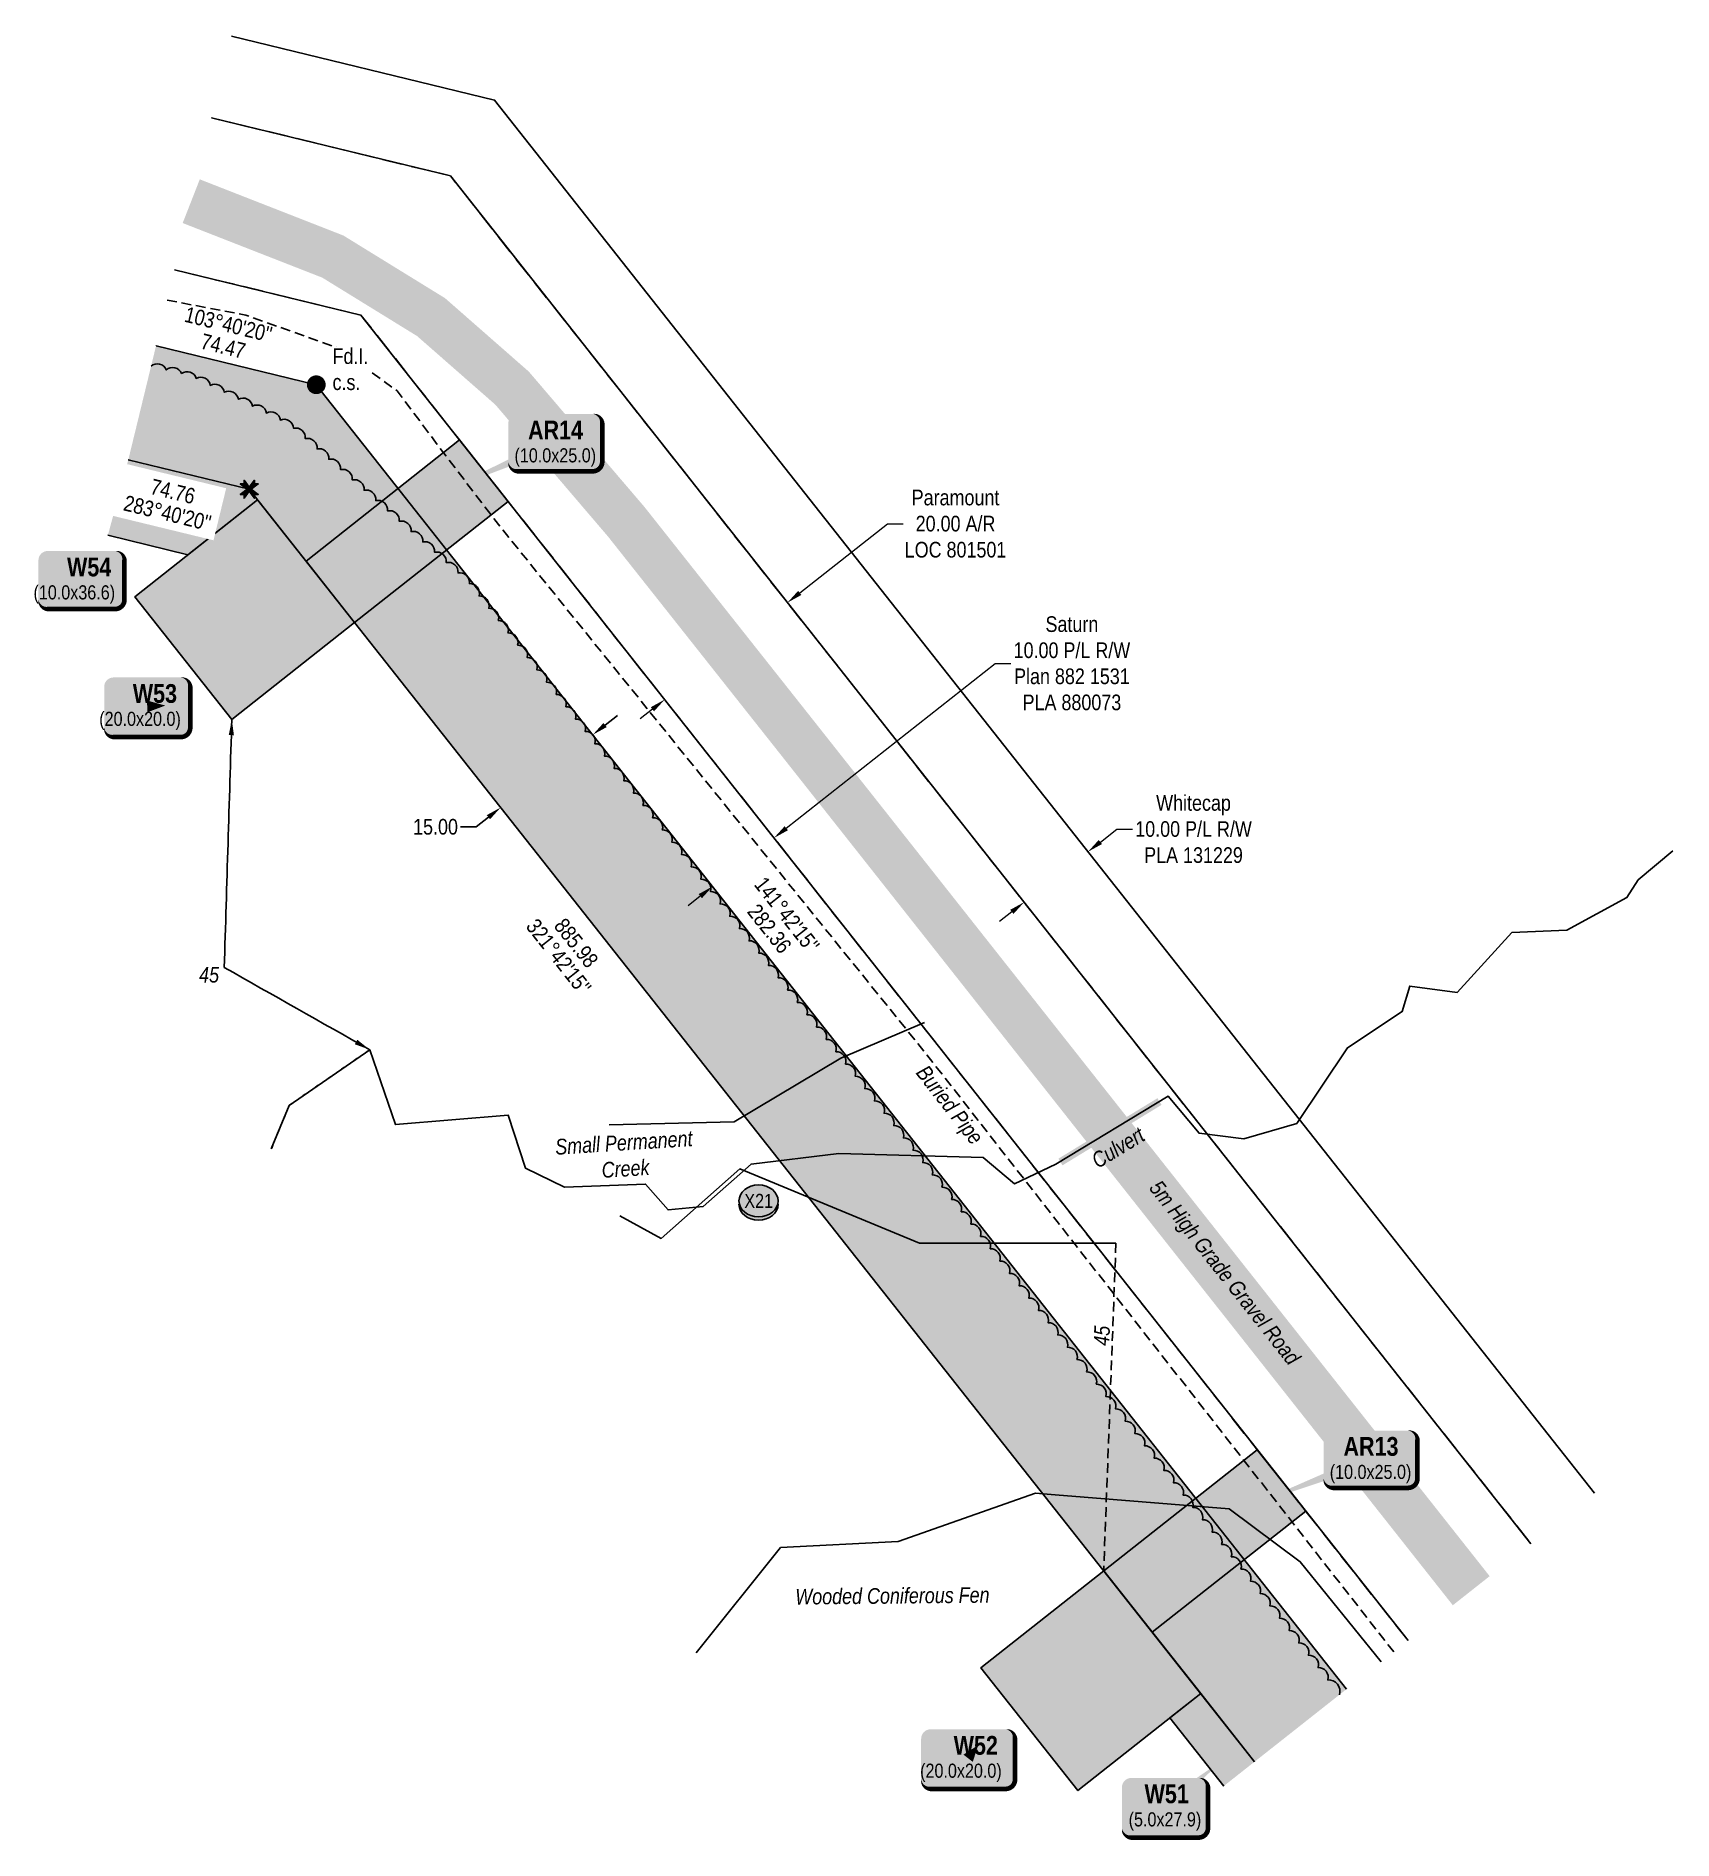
# Model space of a CAD drawing. Extents: x 521099 to 549685, y 6023217 to 6034691.
# Drawn here: x 548640 to 549685, y 6026429 to 6027581 of the extents above; entities that cross this region are included whole.
import ezdxf
from ezdxf.enums import TextEntityAlignment as Align

# ---------------------------------------------------------------- set-up
doc = ezdxf.new("R2010")
doc.units = 0
doc.header["$LTSCALE"] = 5
doc.header["$PDSIZE"] = 0.5
for name, pattern in [('0', [1, 1, 0]), ('foc-ACCESSROAD', [3.75, 2.5, -1.25]), ('foc-TIELINE', [1.875, 1.25, -0.625]), ('foc-TOPO', [1, 0.2, -0.8]), ('foc-WHEELTRACKS', [2, 0.4, -1.6]), ('UG_PIPE', [1.875, 1.25, -0.625])]:
    doc.linetypes.add(name, pattern=pattern)
doc.layers.get('Defpoints').update_dxf_attribs({"color": 9})
for name, color, linetype, lineweight in [('AS-GENERAL', 48, 'Continuous', 18), ('C-RW-T', 13, 'Continuous', 9), ('F-AR-T', 190, 'Continuous', 9), ('F-RW-T', 190, 'Continuous', 9), ('T-TEXT', 48, 'Continuous', 18), ('T-TIE-T', 201, 'Continuous', 18)]:
    doc.layers.add(name, color=color, linetype=linetype, lineweight=lineweight)
for name, color, linetype in [('AS-PIPE-UG', 44, 'UG_PIPE'), ('AS-PIPE-UG-T', 44, 'Continuous'), ('AS-ROADS', 254, 'Continuous'), ('C-RW', 13, 'Continuous'), ('F-AR', 190, 'foc-ACCESSROAD'), ('F-RW', 190, 'Continuous'), ('L-BD', 7, 'Continuous'), ('L-MON', 1, 'Continuous'), ('L-MON-T', 1, 'Continuous'), ('P-CROSSINGS', 250, 'Continuous'), ('P-PROPOSED', 10, 'Continuous'), ('P-PROPOSED-H', 21, 'Continuous'), ('P-TEMP-BLOCKS', 250, 'Continuous'), ('P-TEMP-H', 41, 'Continuous'), ('P-TEMP_WORKSPACE', 46, 'Continuous'), ('P-TXT', 4, 'Continuous'), ('P-WORKAREA', 113, 'Continuous'), ('P-WORKAREA-H', 111, 'Continuous'), ('T-BUSH', 110, '0'), ('T-CREEK', 160, 'Continuous'), ('T-GENERAL', 48, 'foc-TOPO'), ('T-SLOPE', 48, 'Continuous'), ('T-TIE', 201, 'foc-TIELINE'), ('T-WATER-P3', 160, 'foc-WHEELTRACKS'), ('T-WATER-T', 170, 'Continuous'), ('WETLAND', 143, 'Continuous'), ('WETLAND-T', 146, 'Continuous')]:
    doc.layers.add(name, color=color, linetype=linetype)
doc.styles.add('80', font='ARIALN.TTF', dxfattribs={"height": 10})
doc.styles.add('80CG', font='ARIALN.TTF', dxfattribs={"height": 10})
doc.styles.add('80L', font='ARIALN.TTF', dxfattribs={"height": 10})
doc.styles.add('BOLD', font='ARIALNB.TTF')
doc.styles.add('Crossing', font='ARIALN.TTF', dxfattribs={"height": 10})
doc.styles.add('foc-LtypeFont', font='ARIALN.TTF', dxfattribs={"height": 7.349999999999999})
doc.linetypes.add('foc-TOPO-flowdirection-NOLINE', pattern='A,0,[">",foc-LtypeFont,S=0.3,R=0,X=0,Y=-0.945],-20,[">",foc-LtypeFont,S=0.3,R=0,X=0,Y=-0.945],0', length=20)
doc.dimstyles.new('Compass 5 000', dxfattribs={"dimscale": 5, "dimtxt": 9, "dimasz": 2, "dimexe": 0.2, "dimexo": 0.0625, "dimgap": 0.5, "dimtad": 0, "dimtih": 1, "dimtoh": 1, "dimzin": 0, "dimdsep": 46, "dimtxsty": '80CG', "dimcen": 0.1, "dimse1": 1, "dimse2": 1, "dimclrd": 256, "dimclrt": 256, "dimaunit": 1, "dimadec": 4, "dimazin": 0, "dimtfac": 0.06, "dimtofl": 0, "dimtmove": 0, "dimatfit": 1, "dimfxl": 0.2, "dimtolj": 1, "dimtzin": 0, "dimlwd": -1, "dimarcsym": 0})

msp = doc.modelspace()

# ---------------------------------------------------------------- texts
at = {"layer": 'AS-PIPE-UG-T', "insert": (549209.0723207565, 6026924.981116003), "char_height": 9.994814499999991, "attachment_point": 1, "rotation": 308.01220068072575, "style": '80L'}
msp.add_mtext_dynamic_manual_height_columns('{\\fArial Narrow|b0|i1|c0|p34;Buried Pipe}', width=59.00526688988402, gutter_width=49.97407249999997, heights=[0], dxfattribs=at)
at = {"layer": 'L-BD', "linetype": 'Continuous', "style": '80L'}
for s, rotation, p in [("103°40'20''", 346.3274000000093, (548762.4688512099, 6027397.184769965)), ('74.47', 346.3274000000093, (548759.1022849646, 6027383.345760236)), ("141°42'15''", 308.3009999999953, (549119.283938161, 6027019.948005694)), ('282.36', 308.3009999999953, (549108.1068342311, 6027011.120531187)), ("321°42'15''", 308.2955999999963, (548973.4932850726, 6026993.167808259)), ('885.98', 308.2955999999963, (548984.6712199496, 6027001.994230545))]:
    msp.add_text(s, height=9.9948145, rotation=rotation, dxfattribs=at).set_placement(p, align=Align.MIDDLE)
at = {"layer": 'T-GENERAL', "linetype": 'Continuous', "insert": (549312.6549388638, 6026866.091673232), "char_height": 9.99481449999999, "attachment_point": 1, "rotation": 31.294928690532377, "style": '80L'}
msp.add_mtext_dynamic_manual_height_columns('{\\fArial Narrow|b0|i1|c0|p34;Culvert}', width=19.38158726369249, gutter_width=49.97407249999994, heights=[0], dxfattribs=at)
at = {"layer": 'T-TEXT', "linetype": 'Continuous', "insert": (549357.9890630693, 6026851.388099791), "char_height": 9.994814499999991, "attachment_point": 1, "rotation": 308.3094204603117, "style": '80L'}
msp.add_mtext_dynamic_manual_height_columns('{\\fArial Narrow|b0|i1|c0|p34;5m High Grade Gravel Road}', width=145.7610748793109, gutter_width=49.97407249999997, heights=[0], dxfattribs=at)
at = {"layer": 'T-TIE-T', "insert": (548743.7001724711, 6026986.656609011), "char_height": 9.99481449999999, "attachment_point": 1, "style": '80L'}
msp.add_mtext_dynamic_manual_height_columns('{\\fArial Narrow|b0|i1|c0|p34;45}', width=13.01957534656889, gutter_width=249.8703624999999, heights=[0], dxfattribs=at)
at = {"layer": 'T-TIE-T', "insert": (549315.1477768719, 6026744.827876616), "char_height": 9.994814499999991, "attachment_point": 1, "rotation": 87.85953289747506, "style": '80L'}
msp.add_mtext_dynamic_manual_height_columns('{\\fArial Narrow|b0|i1|c0|p34;45}', width=13.01957534656889, gutter_width=49.97407249999997, heights=[0], dxfattribs=at)
at = {"layer": 'T-WATER-T', "insert": (548970.4354809169, 6026876.550137849), "char_height": 9.99481449999999, "attachment_point": 1, "rotation": 3.651901204895315, "style": '80L'}
msp.add_mtext_dynamic_manual_height_columns('\\pi0.45563;{\\fArial Narrow|b0|i1|c0|p34;Small Permanent \\P\\pi29.128;Creek}', width=88.36247782917407, gutter_width=249.8703624999999, heights=[0], dxfattribs=at)
at = {"layer": 'WETLAND-T', "insert": (549123.7640290136, 6026589.211889086), "char_height": 9.99481449999999, "attachment_point": 1, "rotation": 0.5643299785668897, "style": '80L'}
msp.add_mtext_dynamic_manual_height_columns('\\pi0.76584;{\\fArial Narrow|b0|i1|c0|p34;Wooded Coniferous Fen}', width=123.9306546685328, gutter_width=249.8703624999999, heights=[0], dxfattribs=at)

# ---------------------------------------------------------------- blocks, each defined once
blk = doc.blocks.new('xing2')
h = blk.add_hatch(color=50)
h.dxf.hatch_style = 1
edge = h.paths.add_edge_path()
edge.add_ellipse((0, 0), major_axis=(-12.5, 0), ratio=0.8162973455633619, start_angle=0, end_angle=360)
h = blk.add_hatch(color=250)
h.dxf.hatch_style = 1
edge = h.paths.add_edge_path()
edge.add_ellipse((0, -2.047489049626165), major_axis=(-12.5, 0), ratio=0.8162973455633619, start_angle=0, end_angle=180)
edge.add_line((12.5, -2.047489049626165), (12.5, 0))
edge.add_ellipse((0, 0), major_axis=(-12.5, 0), ratio=0.8162973455633619, start_angle=0, end_angle=180, ccw=False)
edge.add_line((-12.5, 0), (-12.5, -2.047489049626165))
at = {"color": 250}
blk.add_ellipse((0, 0), major_axis=(-12.5, 0), ratio=0.8162973455633619, dxfattribs=at)
blk.add_ellipse((0, -2.047489049626165), major_axis=(-12.5, 0), ratio=0.8162973455633619, start_param=0, end_param=3.141592653589793, dxfattribs=at)
at = {"color": 250, "style": 'Crossing'}
blk.add_attdef('CROSSING', text='', height=9, dxfattribs=at).set_placement((0.08916442567715421, 0.0199513138486509), align=Align.MIDDLE_CENTER)
at = {"color": 250, "style": 'Crossing', "flags": 1}
for tag, p in [('OWNER', (0.08916442567715421, -12.49201765665748)), ('DESCRIPTION', (0.08916442567715421, -25.770021277247)), ('LOCATION', (0.08916442567715421, -39.30337514164421)), ('DWG_REF', (0.08916442567715421, -52.83672900604233))]:
    blk.add_attdef(tag, text='', height=9, dxfattribs=at).set_placement(p, align=Align.MIDDLE_CENTER)
blk = doc.blocks.new('TEMP')
h = blk.add_hatch(color=255)
h.dxf.hatch_style = 1
h.paths.add_polyline_path([(-1.152061661774314, -0.6656854195645793), (-0.6656854224511335, -0.6656854195645793), (-0.6656854224511335, -1.152061655686338), (-5.273248504522599e-10, -0.2514284436956583), (0.6656854183820542, -1.152061663420681), (0.6656854183820542, -0.6656854208922597), (1.152061656810019, -0.6656854053035203), (0.2514284429676993, 5.273251835191672e-10), (1.152061671303363, 0.6656854258011662), (0.6656854287749412, 0.6656854258011663), (0.6656854131859291, 1.15206166422904), (-5.274159997625816e-10, 0.2514284397220763), (-0.6656854269836914, 1.152061669657268), (-0.6656854269836914, 0.6656854303339061), (-1.152061663105632, 0.6656854303339061), (-0.2514284404497631, 5.273246284076549e-10)])
h = blk.add_hatch(color=1)
h.dxf.hatch_style = 1
h.paths.add_polyline_path([(0, 0.0831890306941205), (-0.5656854269836911, 0.8485281428085727), (-0.5656854269836912, 0.5656854303339061), (-0.8485281394583578, 0.5656854303339061), (-0.0831890328488953, -1e-16), (-0.8485281349258001, -0.5656854195645793), (-0.5656854224511337, -0.5656854195645793), (-0.5656854224511337, -0.848528132039064), (0, -0.08318903609469999), (0.5656854183820542, -0.8485281365719856), (0.5656854183820542, -0.5656854240973191), (0.8485281399220184, -0.5656854150320213), (0.0831890339399251, -1e-16), (0.8485281444547581, 0.5656854258011663), (0.5656854319800914, 0.5656854258011663), (0.5656854229146121, 0.8485281473411308)])
at = {"color": 1}
for p, q in [((-0.0831890328488953, 0), (0.0831890339399252, 0)), ((0, 0.0831890306941205), (0, -0.08318903609469999))]:
    blk.add_line(p, q, dxfattribs=at)
at = {"color": 255, "flags": 128}
blk.add_lwpolyline([(-0.251428440449763, 5.27325e-10), (-1.152061663105632, 0.6656854303339061), (-0.6656854269836914, 0.6656854303339061), (-0.6656854269836914, 1.152061669657268), (-5.274159999999999e-10, 0.2514284397220763), (0.6656854131859291, 1.15206166422904), (0.6656854287749412, 0.6656854258011663), (1.152061671303363, 0.6656854258011663), (0.2514284429676991, 5.27325e-10), (1.152061656810019, -0.6656854053035204), (0.6656854183820542, -0.6656854208922596), (0.6656854183820542, -1.152061663420681), (-5.27325e-10, -0.2514284436956586), (-0.6656854224511335, -1.152061655686338), (-0.6656854224511335, -0.6656854195645793), (-1.152061661774314, -0.6656854195645793)], close=True, dxfattribs=at)
at = {"color": 1, "flags": 128}
blk.add_lwpolyline([(-0.0831890328488953, 0), (-0.8485281394583578, 0.5656854303339061), (-0.5656854269836913, 0.5656854303339061), (-0.5656854269836913, 0.8485281428085727), (0, 0.0831890306941205), (0.5656854229146121, 0.8485281473411305), (0.5656854319800914, 0.5656854258011663), (0.8485281444547581, 0.5656854258011663), (0.0831890339399252, 0), (0.8485281399220184, -0.5656854150320214), (0.5656854183820542, -0.5656854240973189), (0.5656854183820542, -0.8485281365719856), (0, -0.08318903609469999), (-0.5656854224511335, -0.848528132039064), (-0.5656854224511335, -0.5656854195645792), (-0.8485281349258001, -0.5656854195645792)], close=True, dxfattribs=at)
blk = doc.blocks.new('fdia')
at = {"color": 255, "const_width": 1}
blk.add_lwpolyline([(-0.5, 0, 1), (0.5, 0, 1)], format="xyb", close=True, dxfattribs=at)
blk = doc.blocks.new('Fdiaa')
blk.add_blockref('fdia', (0, 0))
blk = doc.blocks.new('fdib')
at = {"color": 1, "const_width": 1.6}
blk.add_lwpolyline([(-0.3999999999996362, 0, 0.9999999999999998), (0.3999999999996362, 0, 1)], format="xyb", close=True, dxfattribs=at)
at = {"color": 1}
blk.add_circle((0, 0), 0.8, dxfattribs=at)
blk = doc.blocks.new('Fdibb')
blk.add_blockref('fdib', (0, 0))
blk = doc.blocks.new('fdicc')
for name in ['Fdibb', 'Fdiaa']:
    blk.add_blockref(name, (0, 0))
blk = doc.blocks.new('FDI')
blk.add_blockref('fdicc', (0, 0))
blk = doc.blocks.new('*D740')
at = {"layer": 'C-RW-T', "transparency": 16777216}
for p, q in [((549319.4501146269, 6027066.454450274), (549329.8997308174, 6027074.704145616)), ((549329.8997308174, 6027074.704145616), (549339.8997308174, 6027074.704145616)), ((549262.9405312077, 6027021.841630186), (549255.0917029493, 6027015.645188063))]:
    blk.add_line(p, q, dxfattribs=at)
at = {"layer": 'C-RW-T', "linetype": 'Continuous', "transparency": 16777216}
for points in [[(549318.4173742733, 6027067.762588318), (549320.482854981, 6027065.146312231), (549311.6012863689, 6027060.258008152)], [(549261.9077908541, 6027023.14976823), (549263.9732715618, 6027020.533492142), (549270.7893594662, 6027028.038072309)]]:
    blk.add_solid(points, dxfattribs=at)
at = {"layer": 'Defpoints', "color": 0, "linetype": 'Continuous', "transparency": 16777216}
for p in [(549311.6012863689, 6027060.258008152), (549504.7531492463, 6026815.598932885), (549463.9412223436, 6026783.378997041)]:
    blk.add_point(p, dxfattribs=at)
at = {"layer": 'C-RW-T', "linetype": 'Continuous', "transparency": 16777216, "insert": (549378.9856789755, 6027074.704145616), "char_height": 10, "attachment_point": 5, "style": '80CG'}
blk.add_mtext('\\A1;Whitecap\\P10.00 P/L R/W\\PPLA 131229', dxfattribs=at)
blk = doc.blocks.new('*D741')
at = {"layer": 'Defpoints', "color": 0, "linetype": 'Continuous', "transparency": 16777216}
for p in [(549119.5733734514, 6027219.408036631), (549562.4350274918, 6026658.668866712), (549483.9992104704, 6026596.721677136)]:
    blk.add_point(p, dxfattribs=at)
at = {"layer": 'F-AR-T', "transparency": 16777216}
for p, q in [((549127.421024553, 6027225.605969526), (549183.4318351569, 6027269.842294646)), ((549183.4318351569, 6027269.842294646), (549193.4318351573, 6027269.842294646)), ((549033.2899053278, 6027151.262914157), (549025.4422542262, 6027145.064981261))]:
    blk.add_line(p, q, dxfattribs=at)
at = {"layer": 'F-AR-T', "linetype": 'Continuous', "transparency": 16777216}
for points in [[(549126.388035737, 6027226.913911377), (549128.4540133695, 6027224.298027676), (549119.5733734514, 6027219.408036631)], [(549032.2569165118, 6027152.570856009), (549034.3228941443, 6027149.954972307), (549041.13755643, 6027157.460847054)]]:
    blk.add_solid(points, dxfattribs=at)
at = {"layer": 'F-AR-T', "linetype": 'Continuous', "transparency": 16777216, "insert": (549226.9447955936, 6027269.842294646), "char_height": 10, "attachment_point": 5, "style": '80CG'}
blk.add_mtext('\\A1;Paramount\\P20.00 A/R\\PLOC 801501', dxfattribs=at)
blk = doc.blocks.new('*D742')
at = {"layer": 'Defpoints', "color": 0, "linetype": 'Continuous', "transparency": 16777216}
for p in [(549110.960178541, 6027069.053375209), (549348.0618204237, 6026768.841838479), (549308.843911875, 6026737.86824363)]:
    blk.add_point(p, dxfattribs=at)
at = {"layer": 'F-RW-T', "transparency": 16777216}
for p, q in [((549118.8078296394, 6027075.251308109), (549252.2039260664, 6027180.605132375)), ((549252.2039260664, 6027180.605132375), (549262.2039260664, 6027180.605132375)), ((549063.8946188944, 6027031.881847459), (549056.0469677956, 6027025.683914559))]:
    blk.add_line(p, q, dxfattribs=at)
at = {"layer": 'F-RW-T', "linetype": 'Continuous', "transparency": 16777216}
for points in [[(549117.7748408224, 6027076.559249959), (549119.8408184564, 6027073.943366259), (549110.960178541, 6027069.053375209)], [(549062.8616300775, 6027033.189789309), (549064.9276077114, 6027030.57390561), (549071.7422699933, 6027038.079780359)]]:
    blk.add_solid(points, dxfattribs=at)
at = {"layer": 'F-RW-T', "linetype": 'Continuous', "transparency": 16777216, "insert": (549301.2898742245, 6027180.605132375), "char_height": 10, "attachment_point": 5, "style": '80CG'}
blk.add_mtext('\\A1;Saturn\\P10.00 P/L R/W\\PPlan 882 1531\\PPLA 880073', dxfattribs=at)
blk = doc.blocks.new('*D743')
at = {"layer": 'Defpoints', "color": 0, "linetype": 'Continuous', "transparency": 16777216}
for p in [(548972.0063007656, 6027164.362705103), (548913.1794380974, 6027117.902312934), (548936.378925194, 6027088.527764469)]:
    blk.add_point(p, dxfattribs=at)
at = {"layer": 'P-TXT', "transparency": 16777216}
for p, q in [((549003.0534389606, 6027141.186089539), (549010.9010900585, 6027147.38402244)), ((548928.5312740961, 6027082.329831569), (548920.6836229819, 6027076.131898655)), ((548920.6836229819, 6027076.131898655), (548910.6836229819, 6027076.131898655))]:
    blk.add_line(p, q, dxfattribs=at)
at = {"layer": 'P-TXT', "linetype": 'Continuous', "transparency": 16777216}
for points in [[(549002.0204501436, 6027142.494031389), (549004.0864277775, 6027139.87814769), (548995.2057878627, 6027134.988156637)], [(548927.4982852791, 6027083.637773419), (548929.5642629131, 6027081.021889719), (548936.378925194, 6027088.527764469)]]:
    blk.add_solid(points, dxfattribs=at)
at = {"layer": 'P-TXT', "linetype": 'Continuous', "transparency": 16777216, "insert": (548894.7456966517, 6027076.131898656), "char_height": 10, "attachment_point": 5, "style": '80CG'}
blk.add_mtext('\\A1;15.00', dxfattribs=at)
blk = doc.blocks.new('*U773')
h = blk.add_hatch(color=111)
edge = h.paths.add_edge_path()
edge.add_line((-23.99999999999998, -18.16098916251212), (23.99999999999999, -18.16098916251212))
edge.add_arc((23.99999999999999, -12.16098916251212), 6, 270, 360)
edge.add_line((29.99999999999999, -12.16098916251212), (29.99999999999998, 12.5))
edge.add_arc((23.99999999999998, 12.5), 6, 0, 90)
edge.add_line((23.99999999999998, 18.5), (-23.99999999999998, 18.5))
edge.add_arc((-23.99999999999998, 12.5), 6, 90, 180)
edge.add_line((-29.99999999999998, 12.5), (-29.99999999999998, -12.16098916251212))
edge.add_arc((-23.99999999999998, -12.16098916251212), 6, 180, 270)
at = {"color": 250, "flags": 128}
blk.add_lwpolyline([(-23.99999999999998, -18.16098916251212, 3, 3, 0), (23.99999999999999, -18.16098916251212, 3, 3, 0.414213562373095), (29.99999999999999, -12.16098916251212, 3, 3, 0), (29.99999999999998, 12.5, 3, 0, 0.414213562373095), (23.99999999999998, 18.5, 0, 0, 0), (-23.99999999999998, 18.5, 0, 0, 0.414213562373095), (-29.99999999999998, 12.5, 0, 0, 0), (-29.99999999999998, -12.16098916251212, 0, 3, 0.414213562373095)], format="xyseb", close=True, dxfattribs=at)
at = {"flags": 128}
blk.add_lwpolyline([(-76.27368261751747, -29.25645807746269, 0, 7.5, 0), (-3.398394867633905e-15, 9.860761315262648e-32, 0, 0, 0)], format="xyseb", dxfattribs=at)
at = {"color": 250}
for tag, p, height, style in [('TEMP_AREA_W1_001', (-9.212824010914055, 2.244292974654144), 12, 'BOLD'), ('ENTER_TEXT_001', (-30.65893587994544, -12.47010782646594), 9, '80')]:
    blk.add_attdef(tag, p, '', height=height, dxfattribs=dict(at, style=style))
blk = doc.blocks.new('*U774')
h = blk.add_hatch(color=111)
edge = h.paths.add_edge_path()
edge.add_line((-23.99999999999998, -18.16098916251212), (23.99999999999999, -18.16098916251212))
edge.add_arc((23.99999999999999, -12.16098916251212), 6, 270, 360)
edge.add_line((29.99999999999999, -12.16098916251212), (29.99999999999998, 12.5))
edge.add_arc((23.99999999999998, 12.5), 6, 0, 90)
edge.add_line((23.99999999999998, 18.5), (-23.99999999999998, 18.5))
edge.add_arc((-23.99999999999998, 12.5), 6, 90, 180)
edge.add_line((-29.99999999999998, 12.5), (-29.99999999999998, -12.16098916251212))
edge.add_arc((-23.99999999999998, -12.16098916251212), 6, 180, 270)
at = {"color": 250, "flags": 128}
blk.add_lwpolyline([(-23.99999999999998, -18.16098916251212, 3, 3, 0), (23.99999999999999, -18.16098916251212, 3, 3, 0.414213562373095), (29.99999999999999, -12.16098916251212, 3, 3, 0), (29.99999999999998, 12.5, 3, 0, 0.414213562373095), (23.99999999999998, 18.5, 0, 0, 0), (-23.99999999999998, 18.5, 0, 0, 0.414213562373095), (-29.99999999999998, 12.5, 0, 0, 0), (-29.99999999999998, -12.16098916251212, 0, 3, 0.414213562373095)], format="xyseb", close=True, dxfattribs=at)
at = {"flags": 128}
blk.add_lwpolyline([(-70.50934828211818, -30.63125699933087, 0, 7.500000000000001, 0), (-3.398394867633905e-15, 9.860761315262648e-32, 0, 0, 0)], format="xyseb", dxfattribs=at)
at = {"color": 250}
for tag, p, height, style in [('TEMP_AREA_W1_001', (-9.212824010914055, 2.244292974654144), 12, 'BOLD'), ('ENTER_TEXT_001', (-30.65893587994544, -12.47010782646594), 9, '80')]:
    blk.add_attdef(tag, p, '', height=height, dxfattribs=dict(at, style=style))
blk = doc.blocks.new('*U914')
h = blk.add_hatch(color=191)
edge = h.paths.add_edge_path()
edge.add_line((-23.99999999999999, -19.60423999000341), (23.99999999999998, -19.60423999000341))
edge.add_arc((23.99999999999998, -13.60423999000341), 5.999999999999998, 270, 360)
edge.add_line((29.99999999999998, -13.60423999000341), (29.99999999999998, 12.5))
edge.add_arc((23.99999999999998, 12.5), 6, 0, 90)
edge.add_line((23.99999999999998, 18.5), (-23.99999999999998, 18.5))
edge.add_arc((-23.99999999999998, 12.5), 6, 90, 180)
edge.add_line((-29.99999999999998, 12.5), (-29.99999999999999, -13.60423999000341))
edge.add_arc((-23.99999999999999, -13.60423999000341), 6.000000000000004, 180, 270)
at = {"color": 250, "flags": 128}
blk.add_lwpolyline([(-23.99999999999999, -19.60423999000341, 3, 3, 0), (23.99999999999998, -19.60423999000341, 3, 3, 0.414213562373095), (29.99999999999998, -13.60423999000341, 3, 3, 0), (29.99999999999998, 12.5, 3, 0, 0.414213562373095), (23.99999999999998, 18.5, 0, 0, 0), (-23.99999999999998, 18.5, 0, 0, 0.414213562373095), (-29.99999999999998, 12.5, 0, 0, 0), (-29.99999999999999, -13.60423999000341, 0, 3, 0.414213562373095)], format="xyseb", close=True, dxfattribs=at)
at = {"flags": 128}
blk.add_lwpolyline([(6.507131743018704, 8.37523083959303, 0, 7.5, 0), (-3.398394867633904e-15, -5.916456789157589e-31, 0, 0, 0)], format="xyseb", dxfattribs=at)
at = {"color": 250}
for tag, p, height, style in [('TEMP_AREA_W1_001', (-9.212824010914055, 2.244292974654144), 12, 'BOLD'), ('ENTER_TEXT_001', (-30.65893587994544, -12.47010782646594), 9, '80')]:
    blk.add_attdef(tag, p, '', height=height, dxfattribs=dict(at, style=style))
blk = doc.blocks.new('*U915')
h = blk.add_hatch(color=191)
edge = h.paths.add_edge_path()
edge.add_line((-21.49999999999998, -19.60423999000341), (21.49999999999998, -19.60423999000341))
edge.add_arc((21.49999999999997, -13.60423999000341), 5.999999999999998, 270, 360)
edge.add_line((27.49999999999997, -13.60423999000341), (27.49999999999998, 12.5))
edge.add_arc((21.49999999999998, 12.5), 6, 0, 90)
edge.add_line((21.49999999999998, 18.5), (-21.49999999999998, 18.5))
edge.add_arc((-21.49999999999998, 12.5), 6, 90, 180)
edge.add_line((-27.49999999999998, 12.5), (-27.49999999999999, -13.60423999000341))
edge.add_arc((-21.49999999999999, -13.60423999000341), 6, 180, 270)
at = {"color": 250, "flags": 128}
blk.add_lwpolyline([(-21.49999999999998, -19.60423999000341, 3, 3, 0), (21.49999999999998, -19.60423999000341, 3, 3, 0.414213562373095), (27.49999999999997, -13.60423999000341, 3, 3, 0), (27.49999999999998, 12.5, 3, 0, 0.414213562373095), (21.49999999999998, 18.5, 0, 0, 0), (-21.49999999999998, 18.5, 0, 0, 0.414213562373095), (-27.49999999999998, 12.5, 0, 0, 0), (-27.49999999999999, -13.60423999000341, 0, 3, 0.414213562373095)], format="xyseb", close=True, dxfattribs=at)
at = {"flags": 128}
blk.add_lwpolyline([(11.58058737876797, 0.5249055960455014, 0, 7.499999999999996, 0), (-3.398394867633905e-15, -7.888609052210118e-31, 0, 0, 0)], format="xyseb", dxfattribs=at)
at = {"color": 250}
for tag, p, height, style in [('TEMP_AREA_W1_001', (-9.212824010914055, 2.244292974654144), 12, 'BOLD'), ('ENTER_TEXT_001', (-30.65893587994544, -12.47010782646594), 9, '80')]:
    blk.add_attdef(tag, p, '', height=height, dxfattribs=dict(at, style=style))
blk = doc.blocks.new('*U916')
h = blk.add_hatch(color=191)
edge = h.paths.add_edge_path()
edge.add_line((-21.49999999999998, -18.64549074228853), (21.49999999999998, -18.64549074228853))
edge.add_arc((21.49999999999998, -12.64549074228853), 5.999999999999998, 270, 360)
edge.add_line((27.49999999999998, -12.64549074228853), (27.49999999999998, 12.5))
edge.add_arc((21.49999999999998, 12.5), 6, 0, 90)
edge.add_line((21.49999999999998, 18.5), (-21.49999999999998, 18.5))
edge.add_arc((-21.49999999999998, 12.5), 6, 90, 180)
edge.add_line((-27.49999999999998, 12.5), (-27.49999999999998, -12.64549074228853))
edge.add_arc((-21.49999999999998, -12.64549074228853), 6.000000000000004, 180, 270)
at = {"color": 250, "flags": 128}
blk.add_lwpolyline([(-21.49999999999998, -18.64549074228853, 3, 3, 0), (21.49999999999998, -18.64549074228853, 3, 3, 0.414213562373095), (27.49999999999998, -12.64549074228853, 3, 3, 0), (27.49999999999998, 12.5, 3, 0, 0.414213562373095), (21.49999999999998, 18.5, 0, 0, 0), (-21.49999999999998, 18.5, 0, 0, 0.414213562373095), (-27.49999999999998, 12.5, 0, 0, 0), (-27.49999999999998, -12.64549074228853, 0, 3, 0.414213562373095)], format="xyseb", close=True, dxfattribs=at)
at = {"flags": 128}
blk.add_lwpolyline([(-22.00514431640541, 0.6981601483427458, 0, 7.499999999999999, 0), (-3.398394867633904e-15, 7.888609052210118e-31, 0, 0, 0)], format="xyseb", dxfattribs=at)
at = {"color": 250}
for tag, p, height, style in [('TEMP_AREA_W1_001', (-9.212824010914055, 2.244292974654144), 12, 'BOLD'), ('ENTER_TEXT_001', (-30.65893587994544, -12.47010782646594), 9, '80')]:
    blk.add_attdef(tag, p, '', height=height, dxfattribs=dict(at, style=style))
blk = doc.blocks.new('*U913')
h = blk.add_hatch(color=191)
edge = h.paths.add_edge_path()
edge.add_line((-21.49999999999998, -19.60423999000341), (21.49999999999998, -19.60423999000341))
edge.add_arc((21.49999999999997, -13.60423999000341), 5.999999999999998, 270, 360)
edge.add_line((27.49999999999997, -13.60423999000341), (27.49999999999998, 12.5))
edge.add_arc((21.49999999999998, 12.5), 6, 0, 90)
edge.add_line((21.49999999999998, 18.5), (-21.49999999999998, 18.5))
edge.add_arc((-21.49999999999998, 12.5), 6, 90, 180)
edge.add_line((-27.49999999999998, 12.5), (-27.49999999999999, -13.60423999000341))
edge.add_arc((-21.49999999999999, -13.60423999000341), 6, 180, 270)
at = {"flags": 128}
blk.add_lwpolyline([(36.5358532877357, 29.67164701887012, 0, 7.499999999999996, 0), (-3.398394867633905e-15, -1.577721810442024e-30, 0, 0, 0)], format="xyseb", dxfattribs=at)
at = {"color": 250, "flags": 128}
blk.add_lwpolyline([(-21.49999999999998, -19.60423999000341, 3, 3, 0), (21.49999999999998, -19.60423999000341, 3, 3, 0.414213562373095), (27.49999999999997, -13.60423999000341, 3, 3, 0), (27.49999999999998, 12.5, 3, 0, 0.414213562373095), (21.49999999999998, 18.5, 0, 0, 0), (-21.49999999999998, 18.5, 0, 0, 0.414213562373095), (-27.49999999999998, 12.5, 0, 0, 0), (-27.49999999999999, -13.60423999000341, 0, 3, 0.414213562373095)], format="xyseb", close=True, dxfattribs=at)
at = {"color": 250}
for tag, p, height, style in [('TEMP_AREA_W1_001', (-9.212824010914055, 2.244292974654144), 12, 'BOLD'), ('ENTER_TEXT_001', (-30.65893587994544, -12.47010782646594), 9, '80')]:
    blk.add_attdef(tag, p, '', height=height, dxfattribs=dict(at, style=style))

# ---------------------------------------------------------------- dimensions: what is measured, and where the dimension line sits
at = {"layer": 'C-RW-T', "color": 6, "linetype": 'Continuous'}
dim = msp.add_linear_dim(base=(549311.6012863689, 6027060.258008152), p1=(549463.9412223437, 6026783.37899704), p2=(549504.7531492467, 6026815.598932885), angle=38.29015761635529, text='Whitecap\\P10.00 P/L R/W\\PPLA 131229', dimstyle='Compass 5 000', dxfattribs=at)
dim.commit()
dim.dimension.update_dxf_attribs({"geometry": '*D740', "text_midpoint": (549378.9856789755, 6027074.704145616), "dimtype": 161})
at = {"layer": 'F-AR-T', "color": 6, "linetype": 'Continuous'}
dim = msp.add_linear_dim(base=(549119.5733734514, 6027219.408036631), p1=(549483.99921047, 6026596.721677135), p2=(549562.4350274915, 6026658.668866712), angle=38.30104095622402, text='Paramount\\P20.00 A/R\\PLOC 801501', dimstyle='Compass 5 000', dxfattribs=at)
dim.commit()
dim.dimension.update_dxf_attribs({"geometry": '*D741', "text_midpoint": (549226.9447955936, 6027269.842294646), "dimtype": 161})
at = {"layer": 'F-RW-T', "color": 6, "linetype": 'Continuous'}
dim = msp.add_linear_dim(base=(549110.960178541, 6027069.053375209), p1=(549308.8439118754, 6026737.86824363), p2=(549348.0618204235, 6026768.84183848), angle=38.30104098501542, text='Saturn\\P10.00 P/L R/W\\PPlan 882 1531\\PPLA 880073', dimstyle='Compass 5 000', dxfattribs=at)
dim.commit()
dim.dimension.update_dxf_attribs({"geometry": '*D742', "text_midpoint": (549301.2898742245, 6027180.605132375), "dimtype": 161})
at = {"layer": 'P-TXT', "color": 6, "linetype": 'Continuous'}
dim = msp.add_linear_dim(base=(548936.378925194, 6027088.527764469), p1=(548972.0063007657, 6027164.362705103), p2=(548913.1794380969, 6027117.902312935), angle=218.30104099343245, text='15.00', dimstyle='Compass 5 000', dxfattribs=at)
dim.commit()
dim.dimension.update_dxf_attribs({"geometry": '*D743', "text_midpoint": (548894.7456966517, 6027076.131898656), "dimtype": 161})

# ---------------------------------------------------------------- hatches: boundary and pattern name
at = {"layer": 'P-TEMP-H'}
h = msp.add_hatch(color=256, dxfattribs=at)
h.dxf.hatch_style = 1
h.paths.add_polyline_path([(548698.4926557272, 6027310.691403354), (548685.4332820523, 6027262.436793748), (548736.5985409098, 6027249.990004804), (548781.1005787214, 6027285.136909306), (548775.7640557166, 6027291.893867046)])
h = msp.add_hatch(color=256, dxfattribs=at)
h.dxf.hatch_style = 1
h.paths.add_polyline_path([(548843.0477683174, 6027206.701092345), (548764.6119513072, 6027144.753902741), (548702.6647617111, 6027223.189719759), (548781.1005787214, 6027285.136909306)])
h = msp.add_hatch(color=256, dxfattribs=at)
h.dxf.hatch_style = 1
h.paths.add_polyline_path([(549383.5514009295, 6026522.33035153), (549305.1155839197, 6026460.383161917), (549243.1683943237, 6026538.818978932), (549321.6042113339, 6026600.766168483)])
h = msp.add_hatch(color=256, dxfattribs=at)
h.dxf.hatch_style = 1
h.paths.add_polyline_path([(549383.5514009295, 6026522.33035153), (549363.9424466628, 6026506.843554094), (549398.3339174605, 6026463.298025564), (549417.945813447, 6026478.781098214)])
at = {"layer": 'P-WORKAREA-H'}
h = msp.add_hatch(color=256, dxfattribs=at)
h.dxf.hatch_style = 1
h.paths.add_polyline_path([(548812.0741735122, 6027245.919000842), (548910.1189447509, 6027323.352987774), (548941.0925395277, 6027284.135079294), (548843.0477683025, 6027206.701092345)])
h = msp.add_hatch(color=256, dxfattribs=at)
h.dxf.hatch_style = 1
h.paths.add_polyline_path([(549321.6042113339, 6026600.766168483), (549419.6489826858, 6026678.20015559), (549450.6225774598, 6026638.982247075), (549352.577806128, 6026561.548260069)])

# ---------------------------------------------------------------- linework, layer by layer
at = {"layer": 'AS-GENERAL', "const_width": 5, "flags": 128}
msp.add_lwpolyline([(549293.9613494894, 6026862.005132437), (549357.2563494865, 6026900.635132436)], dxfattribs=at)
at = {"layer": 'AS-PIPE-UG', "flags": 128}
msp.add_lwpolyline([(548723.3111204572, 6027412.713151719), (548773.5336352523, 6027403.092046853), (548831.9763494863, 6027382.335132524), (548870.2563494865, 6027354.700132437), (548894.8063494863, 6027321.885132436), (548934.9363494862, 6027269.305132437), (549207.8263494859, 6026931.540132523), (549506.8532178614, 6026548.971140418)], dxfattribs=at)
at = {"layer": 'AS-ROADS', "const_width": 29.9844435, "flags": 128}
msp.add_lwpolyline([(549556.3964638293, 6026588.084221579), (549125.2663494868, 6027133.805132585), (549016.6163494915, 6027271.060132494), (548943.6563494864, 6027356.465132527), (548891.9263494865, 6027401.830132525), (548829.1463494867, 6027440.520132523), (548738.6846428306, 6027475.909390841)], dxfattribs=at)
at = {"layer": 'F-AR', "flags": 128}
msp.add_lwpolyline([(549516.0052928675, 6026556.196461353), (548847.1262120001, 6027403.112642756), (548728.0239386002, 6027432.086225443)], dxfattribs=at)
at = {"layer": 'F-RW', "flags": 128}
msp.add_lwpolyline([(548728.0239386002, 6027432.086225443), (548847.1262120001, 6027403.112642756), (549516.0052928675, 6026556.196461353)], dxfattribs=at)
at = {"layer": 'P-TEMP_WORKSPACE'}
for points in [[(548698.4926557268, 6027310.691403354), (548775.7640557166, 6027291.893867046), (548781.1005787214, 6027285.136909306), (548736.5985409098, 6027249.990004804), (548685.4332820519, 6027262.436793748)], [(549398.3339174597, 6026463.298025565), (549363.9424466628, 6026506.843554094), (549383.5514009295, 6026522.33035153), (549417.9458134451, 6026478.781098217)]]:
    msp.add_lwpolyline(points, dxfattribs=at)
for points in [[(548843.0477683174, 6027206.701092345), (548764.6119513072, 6027144.753902741), (548702.6647617111, 6027223.189719759), (548781.1005787214, 6027285.136909306)], [(549383.5514009295, 6026522.33035153), (549305.1155839197, 6026460.383161917), (549243.1683943237, 6026538.818978932), (549321.6042113339, 6026600.766168483)]]:
    msp.add_lwpolyline(points, close=True, dxfattribs=at)
at = {"layer": 'P-WORKAREA', "flags": 128}
for points in [[(548812.0741735122, 6027245.919000842), (548910.1189447509, 6027323.352987774), (548941.0925395277, 6027284.135079294), (548843.0477683025, 6027206.701092345)], [(549321.6042113339, 6026600.766168483), (549419.6489826858, 6026678.20015559), (549450.6225774598, 6026638.982247075), (549352.577806128, 6026561.548260069)]]:
    msp.add_lwpolyline(points, close=True, dxfattribs=at)
at = {"layer": 'T-CREEK', "linetype": 'foc-TOPO-flowdirection-NOLINE', "flags": 128}
msp.add_lwpolyline([(548852.702349487, 6026933.752132483), (548869.1663494862, 6026885.900132436), (548941.2463494868, 6026891.840132527), (548952.1613494868, 6026858.030132435), (548977.0563494868, 6026846.020132527), (549028.906349486, 6026847.885132525), (549043.3363494866, 6026831.415132526), (549065.716349486, 6026833.570132496), (549096.3113494862, 6026860.70513244), (549152.3263494868, 6026867.495132439), (549244.6463494862, 6026864.955132436), (549264.5363494863, 6026847.990132436), (549291.0813494923, 6026860.560132584), (549362.7063494863, 6026904.100132436), (549382.5263494866, 6026880.400132433), (549411.1863494862, 6026876.885132436), (549444.9063494864, 6026886.585132496), (549477.3013494865, 6026934.980132492), (549512.3463494864, 6026958.095132498), (549517.0713494865, 6026974.385132436), (549547.4963494868, 6026970.360132495), (549582.236349486, 6027008.615132495), (549617.3913494919, 6027010.090132434), (549655.8913494868, 6027031.005132437), (549662.9713494864, 6027042.235132527), (549685.2313494871, 6027060.810132436)], dxfattribs=at)
at = {"layer": 'T-CREEK', "linetype": 'Continuous', "flags": 128}
msp.add_lwpolyline([(548852.702349487, 6026933.752132483), (548869.1663494862, 6026885.900132436), (548941.2463494868, 6026891.840132527), (548952.1613494868, 6026858.030132435), (548977.0563494868, 6026846.020132527), (549028.906349486, 6026847.885132525), (549043.3363494866, 6026831.415132526), (549065.716349486, 6026833.570132496), (549096.3113494862, 6026860.70513244), (549152.3263494868, 6026867.495132439), (549244.6463494862, 6026864.955132436), (549264.5363494863, 6026847.990132436), (549291.0813494923, 6026860.560132584), (549362.7063494863, 6026904.100132436), (549382.5263494866, 6026880.400132433), (549411.1863494862, 6026876.885132436), (549444.9063494864, 6026886.585132496), (549477.3013494865, 6026934.980132492), (549512.3463494864, 6026958.095132498), (549517.0713494865, 6026974.385132436), (549547.4963494868, 6026970.360132495), (549582.236349486, 6027008.615132495), (549617.3913494919, 6027010.090132434), (549655.8913494868, 6027031.005132437), (549662.9713494864, 6027042.235132527), (549685.2313494871, 6027060.810132436)], dxfattribs=at)
at = {"layer": 'T-SLOPE', "flags": 128}
for points in [[(549207.1913494843, 6026951.03613244), (549153.6233494871, 6026928.357132435), (549085.5328494876, 6026887.577632438), (549005.7333494916, 6026885.743132435)], [(549012.451349485, 6026827.689132491), (549038.9438494875, 6026813.231632434), (549089.1728494882, 6026857.562632482), (549203.9438494875, 6026810.084632482), (549329.4313494882, 6026810.184632432)]]:
    msp.add_lwpolyline(points, dxfattribs=at)
at = {"layer": 'T-TIE'}
msp.add_line((549329.4313494882, 6026810.184632432), (549321.6042113339, 6026600.766168483), dxfattribs=at)
at = {"layer": 'T-WATER-P3', "flags": 128}
msp.add_lwpolyline([(548852.702349487, 6026933.752132483), (548801.1595063743, 6026898.118248641), (548789.822086759, 6026870.329802447)], dxfattribs=at)
at = {"layer": 'T-WATER-P3', "linetype": 'foc-TOPO-flowdirection-NOLINE', "flags": 128}
msp.add_lwpolyline([(548789.8220867591, 6026870.329802447), (548801.1595063743, 6026898.118248641), (548852.702349487, 6026933.752132483)], dxfattribs=at)
at = {"layer": 'WETLAND', "flags": 128}
msp.add_lwpolyline([(549061.3494238053, 6026548.42479424), (549115.1463494843, 6026615.630132543), (549190.3813494856, 6026619.597632479), (549278.0178494866, 6026650.445632435), (549290.5828494879, 6026649.421632493), (549401.7043494873, 6026640.365132432), (549447.123349488, 6026606.636132438), (549498.9166725578, 6026542.705448052)], dxfattribs=at)

# ---------------------------------------------------------------- block references
at = {"layer": 'L-MON', "color": 5, "xscale": 5, "yscale": 5, "zscale": 5}
msp.add_blockref('TEMP', (548775.7640557166, 6027291.893867046), dxfattribs=at)
at = {"layer": 'P-CROSSINGS', "xscale": 0.99948145, "yscale": 0.99948145, "zscale": 0.99948145}
msp.add_blockref('xing2', (549101.1038069892, 6026837.12672489), dxfattribs=at).add_auto_attribs({'CROSSING': 'X21'})
at = {"layer": 'P-TEMP-BLOCKS'}
ref = msp.add_blockref('*U774', (548971.2526419354, 6027321.492143624), dxfattribs=dict(at, xscale=0.99948145, yscale=0.99948145, zscale=0.99948145))
ref.add_attrib('TEMP_AREA_W1_001', 'AR14', (548953.8551196699, 6027323.735272832), dxfattribs={"layer": '0', "color": 250, "height": 11.9937774, "style": 'BOLD'})
ref.add_attrib('ENTER_TEXT_001', '(10.0x25.0)', (548945.1901063762, 6027309.028502175), dxfattribs={"layer": '0', "color": 250, "height": 8.995333049999873, "style": '80'})
at = {"layer": 'P-TEMP-BLOCKS', "xscale": 0.99948145, "yscale": 0.99948145, "zscale": 0.99948145}
for name, p, values in [('*U915', (548710.5702575624, 6027153.122947048), {'TEMP_AREA_W1_001': 'W53', 'ENTER_TEXT_001': '(20.0x20.0)'}), ('*U914', (549234.9701625649, 6026481.045238849), {'TEMP_AREA_W1_001': 'W52', 'ENTER_TEXT_001': '(20.0x20.0)'})]:
    msp.add_blockref(name, p, dxfattribs=at).add_auto_attribs(values)
at = {"layer": 'P-TEMP-BLOCKS'}
ref = msp.add_blockref('*U773', (549492.0596784783, 6026671.952099981), dxfattribs=dict(at, xscale=0.99948145, yscale=0.99948145, zscale=0.99948145))
ref.add_attrib('TEMP_AREA_W1_001', 'AR13', (549474.7930569212, 6026674.297495355), dxfattribs={"layer": '0', "color": 250, "height": 11.9937774, "style": 'BOLD'})
ref.add_attrib('ENTER_TEXT_001', '(10.0x25.0)', (549465.9971429191, 6026659.488458531), dxfattribs={"layer": '0', "color": 250, "height": 8.995333049999873, "style": '80'})
ref = msp.add_blockref('*U913', (549360.7387748576, 6026449.945757092), dxfattribs=dict(at, xscale=0.99948145, yscale=0.99948145, zscale=0.99948145))
ref.add_attrib('TEMP_AREA_W1_001', 'W51', (549347.7100637325, 6026452.291152429), dxfattribs={"layer": '0', "color": 250, "height": 11.9937774, "style": 'BOLD'})
ref.add_attrib('ENTER_TEXT_001', '(5.0x27.9)', (549337.5417376165, 6026437.482115649), dxfattribs={"layer": '0', "color": 250, "height": 8.995333049999873, "style": '80'})

msp.set_redraw_order([(e.dxf.handle, doc.entitydb.next_handle()) for e in msp.query("TEXT MTEXT ATTDEF DIMENSION ARC_DIMENSION")])  # texts and dimensions are drawn at this point

# ---------------------------------------------------------------- leaders
at = {"layer": 'T-TIE-T', "path_type": 1}
for points in [[(548764.6119513072, 6027144.753902741), (548759.7862455631, 6026986.281186556)], [(548852.702349487, 6026933.752132483), (548759.7862455631, 6026986.281186556)]]:
    msp.add_leader(points, dimstyle='Compass 5 000', override={"dimgap": 0.5, "dimtad": 0}, dxfattribs=at)

# ---------------------------------------------------------------- next in the draw order: texts
at = {"layer": 'L-MON-T', "linetype": 'Continuous', "insert": (548828.9553070312, 6027381.919973679), "char_height": 9.99481449999999, "attachment_point": 1, "style": '80L', "bg_fill": 3, "box_fill_scale": 1.1, "bg_fill_color": 256, "bg_fill_transparency": 0}
msp.add_mtext_dynamic_manual_height_columns('Fd.I. \\Pc.s.', width=22.03263453415414, gutter_width=249.8703624999999, heights=[0], dxfattribs=at)

# ---------------------------------------------------------------- next in the draw order: hatches: boundary and pattern name
at = {"layer": 'P-PROPOSED-H'}
h = msp.add_hatch(color=256, dxfattribs=at)
h.dxf.hatch_style = 1
h.paths.add_polyline_path([(548716.2114254495, 6027383.528296582), (548818.5813494653, 6027358.625132445), (549476.7815009078, 6026525.230315953), (549417.9458134405, 6026478.781098209), (548775.7640557166, 6027291.893867046), (548698.4926557292, 6027310.691403361)])

# ---------------------------------------------------------------- next in the draw order: linework, layer by layer
at = {"layer": 'C-RW', "flags": 128}
for points in [[(548764.3498701884, 6027581.41194297), (548932.4686611078, 6027540.492761659), (549635.2334097943, 6026650.323903477)], [(549594.4528766808, 6026618.128752083), (548904.215937027, 6027492.087663226), (548751.6489648998, 6027529.202083221), (548751.6489648998, 6027529.202083221)]]:
    msp.add_lwpolyline(points, dxfattribs=at)
at = {"layer": 'F-AR', "flags": 128}
msp.add_lwpolyline([(548751.6489648998, 6027529.202083221), (548904.215937027, 6027492.087663226), (549594.4528766808, 6026618.128752083)], dxfattribs=at)
at = {"layer": 'F-RW', "flags": 128}
msp.add_lwpolyline([(549476.7815009116, 6026525.230315953), (548818.5813494886, 6027358.625132438), (548716.2114254499, 6027383.528296579)], dxfattribs=at)

# ---------------------------------------------------------------- next in the draw order: block references
at = {"layer": 'L-MON', "xscale": 5, "yscale": 5, "zscale": 5}
msp.add_blockref('FDI', (548818.5813494886, 6027358.625132438), dxfattribs=at)

# ---------------------------------------------------------------- next in the draw order: texts
at = {"layer": 'L-BD', "linetype": 'Continuous', "insert": (548700.2942603903, 6027302.125418899), "char_height": 9.994814499999991, "width": 56.27816879984309, "attachment_point": 1, "rotation": 346.32739999999995, "line_spacing_factor": 0.8550000000007374, "style": '80L', "bg_fill": 2}
msp.add_mtext("\\pi14.347;74.76 \\P\\pi0.21019;283°40'20''", dxfattribs=at)

# ---------------------------------------------------------------- next in the draw order: linework, layer by layer
at = {"layer": 'P-PROPOSED', "flags": 128}
for points in [[(548716.2114254487, 6027383.528296579), (548716.2114254495, 6027383.528296582), (548818.5813494653, 6027358.625132445), (549476.7815009102, 6026525.230315955)], [(549417.9458134405, 6026478.781098209), (548775.7640557166, 6027291.893867046), (548698.4926557273, 6027310.691403354)]]:
    msp.add_lwpolyline(points, dxfattribs=at)
at = {"layer": 'T-BUSH', "linetype": 'Continuous', "flags": 128}
msp.add_lwpolyline([(548713.0428812733, 6027370.411581311, -0.52056705), (548722.7712949356, 6027368.119358699, -0.52056705), (548732.4997085979, 6027365.827136086, -0.52056705), (548741.9040844906, 6027362.633023224, -0.52056705), (548750.8668371543, 6027358.209745923, -0.52056705), (548759.8295898179, 6027353.786468678, -0.52056705), (548768.7923424816, 6027349.363191433, -0.52056705), (548777.7550951451, 6027344.939914189, -0.52056705), (548786.7178478086, 6027340.516636944, -0.52056705), (548795.6806004723, 6027336.0933597, -0.52056705), (548804.0638509358, 6027330.804611081, -0.52056705), (548811.567553913, 6027324.202281302, -0.52056705), (548819.0712568904, 6027317.599951579, -0.52056705), (548826.5749598678, 6027310.997621742, -0.52056705), (548834.0786628452, 6027304.395291964, -0.52056705), (548841.5823658225, 6027297.792962241, -0.52056705), (548849.0860687998, 6027291.190632404, -0.52056705), (548856.5897717772, 6027284.588302624, -0.52056705), (548864.0934747546, 6027277.985972903, -0.52056705), (548871.5971777319, 6027271.383643066, -0.52056705), (548879.1008807092, 6027264.781313286, -0.52056705), (548886.6045836866, 6027258.178983549, -0.52056705), (548894.108286664, 6027251.576653727, -0.52056705), (548901.6119896413, 6027244.974324005, -0.52056705), (548909.1156926187, 6027238.371994168, -0.52056705), (548916.3818760536, 6027231.545395623, -0.52056705), (548922.5430669523, 6027223.675450032, -0.52056705), (548928.7042578507, 6027215.805504498, -0.52056705), (548934.8654487492, 6027207.935558908, -0.52056705), (548941.0266396477, 6027200.06561326, -0.52056705), (548947.1878305462, 6027192.195667669, -0.52056705), (548953.3490214447, 6027184.325722078, -0.52056705), (548959.5102123431, 6027176.455776487, -0.52056705), (548965.6714032417, 6027168.585830915, -0.52056705), (548971.8325941402, 6027160.715885363, -0.52056705), (548977.9937850387, 6027152.845939772, -0.52056705), (548984.1549759371, 6027144.975994124, -0.52056705), (548990.3161668356, 6027137.106048534, -0.52056705), (548996.4773577341, 6027129.236102942, -0.52056705), (549002.6385486327, 6027121.366157352, -0.52056705), (549008.7997395312, 6027113.496211818, -0.52056705), (549014.9609304296, 6027105.626266228, -0.52056705), (549021.1221213281, 6027097.75632058, -0.52056705), (549027.2833122266, 6027089.886374989, -0.52056705), (549033.4445031252, 6027082.016429398, -0.52056705), (549039.6056940237, 6027074.146483807, -0.52056705), (549045.7668849222, 6027066.276538219, -0.52056705), (549051.9280758207, 6027058.406592683, -0.52056705), (549058.0892667192, 6027050.536647093, -0.52056705), (549064.2504576177, 6027042.666701444, -0.52056705), (549070.4116485161, 6027034.796755853, -0.52056705), (549076.5728394146, 6027026.926810263, -0.52056705), (549082.7340303132, 6027019.056864671, -0.52056705), (549088.8952212117, 6027011.186919139, -0.52056705), (549095.0564121102, 6027003.316973547, -0.52056705), (549101.2176030086, 6026995.4470279, -0.52056705), (549107.3787939071, 6026987.577082309, -0.52056705), (549113.5399848056, 6026979.707136718, -0.52056705), (549119.7011757041, 6026971.837191127, -0.52056705), (549125.8623666026, 6026963.967245536, -0.52056705), (549132.0235575011, 6026956.097300003, -0.52056705), (549138.1847483997, 6026948.227354412, -0.52056705), (549144.3459392982, 6026940.357408765, -0.52056705), (549150.5071301967, 6026932.487463173, -0.52056705), (549156.668321095, 6026924.617517582, -0.52056705), (549162.8295119937, 6026916.747571992, -0.52056705), (549168.9907028922, 6026908.877626458, -0.52056705), (549175.1518937907, 6026901.007680868, -0.52056705), (549181.3130846892, 6026893.13773522, -0.52056705), (549187.4742755876, 6026885.267789629, -0.52056705), (549193.6354664861, 6026877.397844038, -0.52056705), (549199.7966573846, 6026869.527898448, -0.52056705), (549205.9578482832, 6026861.657952856, -0.52056705), (549212.1190391816, 6026853.788007323, -0.52056705), (549218.2802300801, 6026845.918061732, -0.52056705), (549224.4414209786, 6026838.048116084, -0.52056705), (549230.6026118771, 6026830.178170494, -0.52056705), (549236.7638027756, 6026822.308224902, -0.52056705), (549242.924993674, 6026814.438279312, -0.52056705), (549249.0861845727, 6026806.568333779, -0.52056705), (549255.2473754712, 6026798.698388187, -0.52056705), (549261.4085663697, 6026790.828442597, -0.52056705), (549267.5697572681, 6026782.958496949, -0.52056705), (549273.7309481666, 6026775.088551358, -0.52056705), (549279.8921390651, 6026767.218605767, -0.52056705), (549286.0533299637, 6026759.348660177, -0.52056705), (549292.2145208622, 6026751.478714643, -0.52056705), (549298.3757117606, 6026743.608769052, -0.52056705), (549304.5369026591, 6026735.738823405, -0.52056705), (549310.6980935576, 6026727.868877813, -0.52056705), (549316.8592844561, 6026719.998932223, -0.52056705), (549323.0204753546, 6026712.128986632, -0.52056705), (549329.1816662531, 6026704.259041099, -0.52056705), (549335.3428571516, 6026696.389095508, -0.52056705), (549341.5040480501, 6026688.519149917, -0.52056705), (549347.6652389487, 6026680.649204269, -0.52056705), (549353.826429847, 6026672.779258678, -0.52056705), (549359.9876207456, 6026664.909313087, -0.52056705), (549366.1488116442, 6026657.039367496, -0.52056705), (549372.3100025427, 6026649.169421963, -0.52056705), (549378.4711934412, 6026641.299476372, -0.52056705), (549384.6323843396, 6026633.429530725, -0.52056705), (549390.7935752381, 6026625.559585134, -0.52056705), (549396.9547661366, 6026617.689639542, -0.52056705), (549403.1159570351, 6026609.819693952, -0.52056705), (549409.2771479354, 6026601.949748418, -0.52056705), (549415.4383388321, 6026594.079802828, -0.52056705), (549421.5995297306, 6026586.209857237, -0.52056705), (549427.7607206291, 6026578.339911589, -0.52056705), (549433.9219115276, 6026570.469965998, -0.52056705), (549440.083102426, 6026562.600020407, -0.52056705), (549446.2442933245, 6026554.730074816, -0.52056705), (549452.4054842232, 6026546.860129283, -0.52056705), (549458.5666751217, 6026538.990183692, -0.52056705), (549464.7278660202, 6026531.120238044, -0.52056705), (549472.1742846763, 6026521.608617599, -0.52056705)], format="xyb", dxfattribs=at)

# ---------------------------------------------------------------- next in the draw order: block references
at = {"layer": 'P-TEMP-BLOCKS', "xscale": 0.99948145, "yscale": 0.99948145, "zscale": 0.99948145}
msp.add_blockref('*U916', (548668.5581085206, 6027233.944988004), dxfattribs=at).add_auto_attribs({'TEMP_AREA_W1_001': 'W54', 'ENTER_TEXT_001': '(10.0x36.6)'})

doc.saveas('drawing.dxf')
